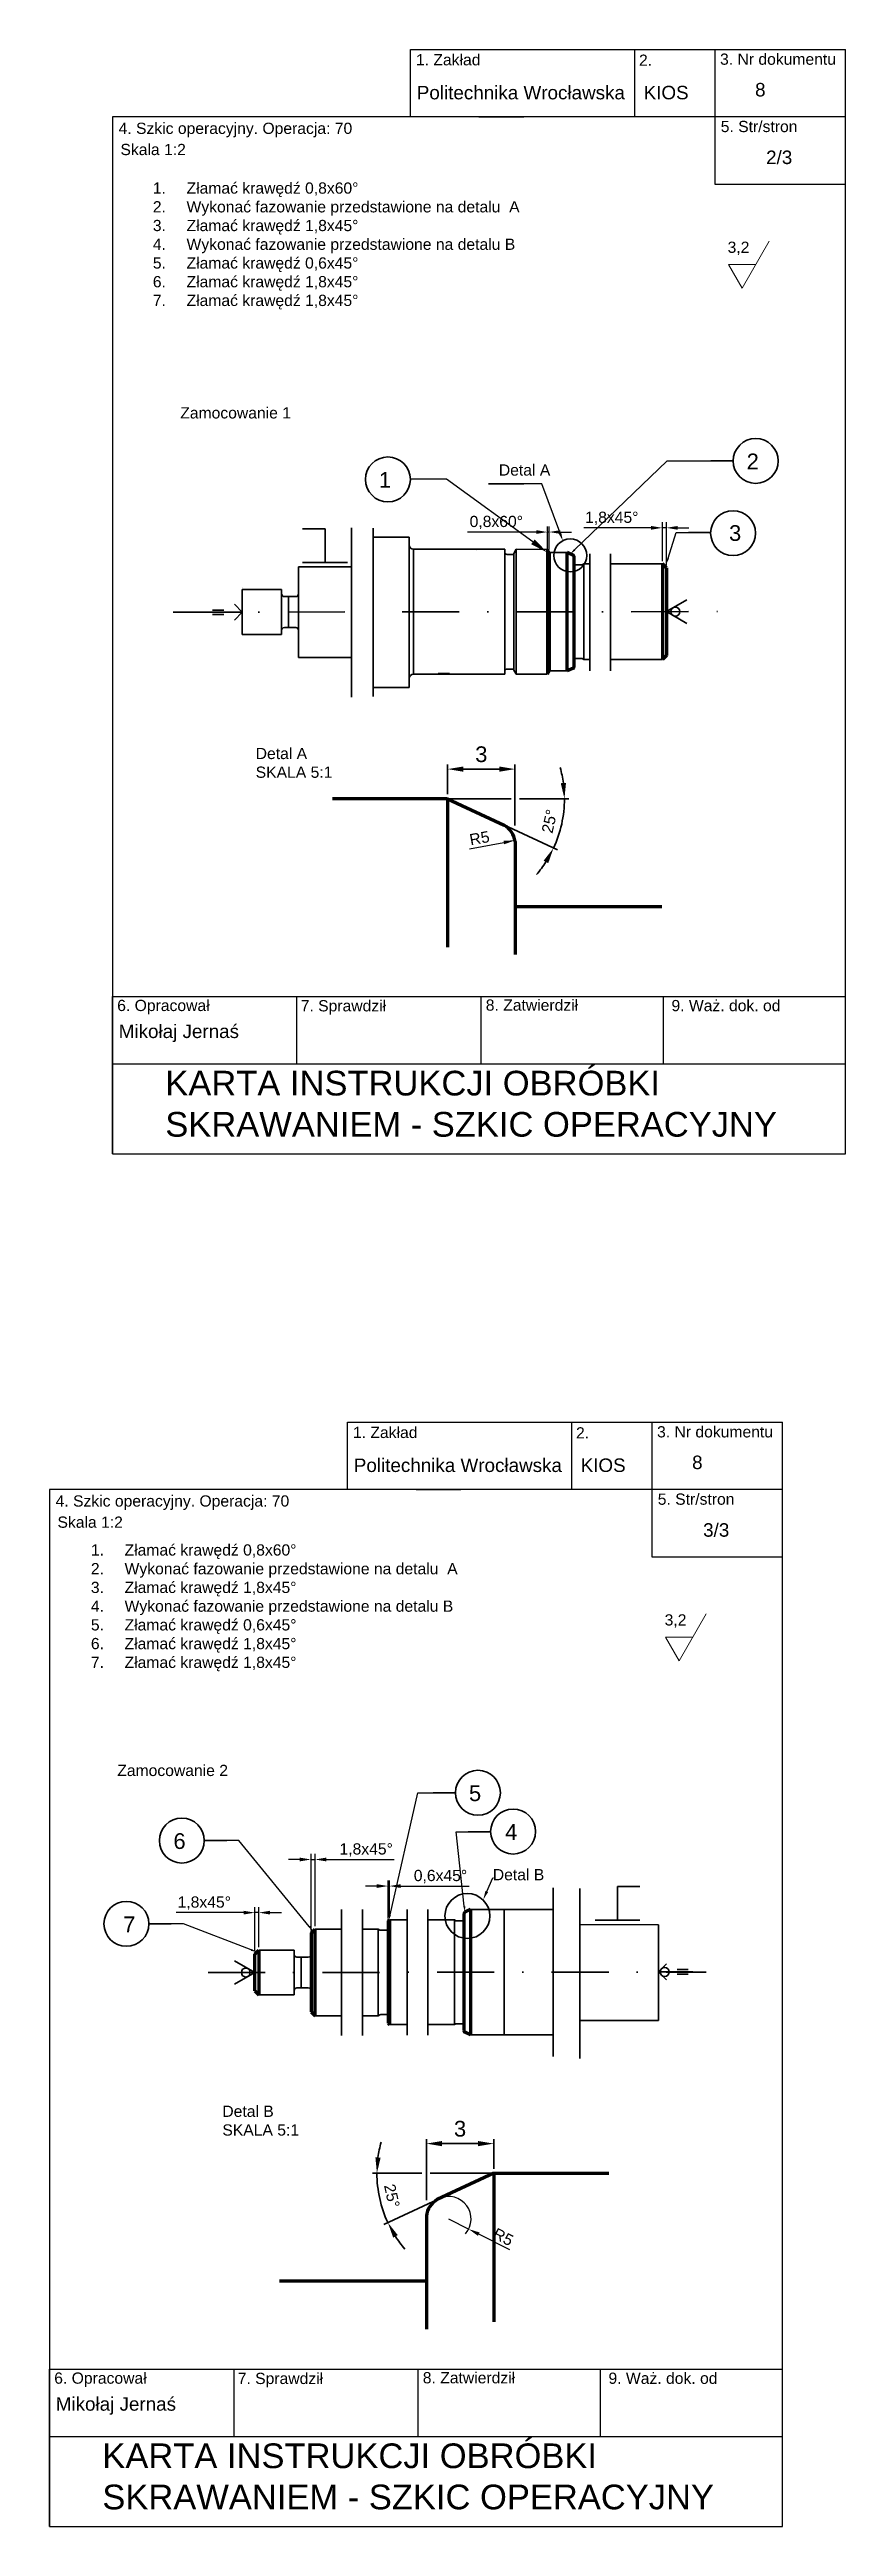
# Model space of a CAD drawing. Header units: millimetres. Extents: x 1335 to 6286, y 608 to 2939.
# Drawn here: x 4302 to 4479, y 1404 to 1955 of the extents above; entities that cross this region are included whole.
import ezdxf
from ezdxf import colors
from ezdxf.entities.mleader import LeaderData, LeaderLine
from ezdxf.math import Vec2, Vec3

# ---------------------------------------------------------------- set-up
doc = ezdxf.new("R2010")
doc.units = ezdxf.units.MM
doc.linetypes.add('DASHDOT', pattern=[25.4, 12.7, -6.35, 0, -6.35])
for name, color, linetype, lineweight in [('01.1 CIĄG. Z PRZERWANIEM', 255, 'Amzigzag', 35), ('01.1 CIĄGŁA CIENKA', 255, 'Continuous', 35), ('01.2 CIĄGŁA GRUBA', 7, 'Continuous', 70), ('04.1 DŁ. K+K CIENKA', 255, 'DASHDOT', 35)]:
    doc.layers.add(name, color=color, linetype=linetype, lineweight=lineweight)
doc.layers.add('Default', color=7, linetype='Continuous')
doc.styles.get("Standard").update_dxf_attribs({"font": 'arial.ttf'})
doc.linetypes.add('Amzigzag', pattern='A,0.0001,[136,genltshp.shx,S=0.04,R=0,X=0,Y=0],-11', length=11.0001)
doc.dimstyles.new('AM_ISO', dxfattribs={"dimscale": 100, "dimtxt": 3.5, "dimasz": 3.5, "dimexe": 1, "dimexo": 1, "dimgap": 1.5, "dimtad": 1, "dimdsep": 46, "dimtxsty": 'Standard', "dimcen": 0, "dimclrd": 256, "dimclre": 256, "dimclrt": 2, "dimadec": 0, "dimazin": 2, "dimtp": 0.1, "dimtm": 0.1, "dimtfac": 0.71, "dimtmove": 0, "dimatfit": 3, "dimfxl": 1, "dimlwd": -1, "dimlwe": -1, "dimarcsym": 1})
doc.dimstyles.new('AM_ISO$0', dxfattribs={"dimscale": 100, "dimtxt": 3.5, "dimasz": 3.5, "dimexe": 1, "dimexo": 1, "dimgap": 1.5, "dimtad": 1, "dimdsep": 46, "dimtxsty": 'Standard', "dimcen": 0, "dimclrd": 256, "dimclre": 256, "dimclrt": 2, "dimadec": 0, "dimazin": 2, "dimtp": 0.1, "dimtm": 0.1, "dimtfac": 0.71, "dimtmove": 0, "dimatfit": 3, "dimfxl": 1, "dimlwd": -1, "dimlwe": -1, "dimarcsym": 1})
doc.dimstyles.new('ISO-25', dxfattribs={"dimtxt": 2.5, "dimasz": 2.5, "dimexe": 1.25, "dimexo": 0.625, "dimtad": 1, "dimtxsty": 'Standard', "dimcen": 2.5, "dimadec": 0, "dimazin": 0, "dimtfac": 1, "dimtmove": 0, "dimatfit": 3, "dimfxl": 1, "dimarcsym": 0})
doc.dimstyles.new('ISO-25$0', dxfattribs={"dimtxt": 2.5, "dimasz": 2.5, "dimexe": 1.25, "dimexo": 0.625, "dimtad": 1, "dimtxsty": 'Standard', "dimcen": 2.5, "dimadec": 0, "dimazin": 0, "dimtfac": 1, "dimtmove": 0, "dimatfit": 3, "dimfxl": 1, "dimarcsym": 0})

msp = doc.modelspace()

# ---------------------------------------------------------------- texts
at = {"layer": '01.1 CIĄGŁA CIENKA'}
for s, width, gutter_width, insert, char_height, attachment_point in [('3,2', 6.23728, 12.5, (4452.737, 1912.659), 2.5, 1), ('Zamocowanie 1', 29.12273, 12.5, (4330.872, 1875.801), 2.5, 1), ('2', 3.46461, 0.5, (4459.696, 1865.49), 3.5, 3), ('1', 3.46461, 0.5, (4377.814, 1861.383), 3.5, 3), ('Detal A', 16.2405, 6.25, (4401.81, 1863.082), 2.5, 1), ('3', 3.46461, 0.5, (4453.055, 1849.546), 3.5, 1), ('Detal A\\PSKALA 5:1', 47.49804, 12.5, (4347.667, 1799.987), 2.5, 1), ('3,2', 6.23728, 12.5, (4438.715, 1607.13), 2.5, 1), ('Zamocowanie 2', 29.12273, 12.5, (4316.85, 1573.628), 2.5, 1), ('5', 3.46461, 0.5, (4397.87, 1569.043), 3.5, 3), ('4', 3.46461, 0.5, (4405.923, 1560.419), 3.5, 3), ('6', 3.46461, 0.5, (4329.355, 1558.397), 3.5, 1), ('Detal B', 16.2405, 6.25, (4400.465, 1550.427), 2.5, 1), ('7', 3.46461, 0.5, (4318.168, 1539.873), 3.5, 1), ('Detal B\\PSKALA 5:1', 47.49804, 12.5, (4340.246, 1497.766), 2.5, 1)]:
    msp.add_mtext_dynamic_manual_height_columns(s, width=width, gutter_width=gutter_width, heights=[0], dxfattribs=dict(at, insert=insert, char_height=char_height, attachment_point=attachment_point))
at = {"layer": 'Default', "attachment_point": 1}
for s, width, heights, insert, char_height in [('1. Zakład', 23.43622, [6.501], (4383.349, 1954.395), 2.5), ('2.', 23.43622, [6.501], (4433.004, 1954.294), 2.5), ('3. Nr dokumentu', 31.85449, [7.043], (4451.05, 1954.528), 2.5), ('Politechnika Wrocławska', 51.87466, [5.184], (4383.534, 1947.332), 3), ('KIOS', 51.87466, [5.184], (4434.04, 1947.339), 3), ('8', 51.87466, [5.184], (4458.855, 1947.981), 3), ('4. Szkic operacyjny. Operacja: 70', 73.32689, [7.043], (4317.147, 1939.136), 2.5), ('5. Str/stron', 31.85449, [7.043], (4451.205, 1939.545), 2.5), ('Skala 1:2 ', 31.85449, [7.043], (4317.558, 1934.422), 2.5), ('     2/3', 51.87466, [5.184], (4455.484, 1932.931), 3), ('\\pi-7.5,l10,t10;1.^IZłamać krawędź 0,8x60°\\P2.^IWykonać fazowanie przedstawione na detalu  A\\P3.^IZłamać krawędź 1,8x45°\\P4.^IWykonać fazowanie przedstawione na detalu B\\P5.^IZłamać krawędź 0,6x45°\\P6.^IZłamać krawędź 1,8x45°\\P7.^IZłamać krawędź 1,8x45°', 87.54781, [48.361], (4322.272, 1925.836), 2.5), ('6. Opracował', 23.43622, [6.501], (4316.839, 1743.9), 2.5), ('7. Sprawdził', 23.43622, [6.501], (4357.691, 1743.829), 2.5), ('8. Zatwierdził', 23.43622, [6.501], (4398.891, 1743.979), 2.5), ('9. Waż. dok. od', 26.11798, [4.671], (4440.237, 1743.87), 2.5), ('Mikołaj Jernaś', 51.87466, [5.184], (4317.175, 1738.395), 3), ('KARTA INSTRUKCJI OBRÓBKI SKRAWANIEM - SZKIC OPERACYJNY', 163.18648, [0], (4327.547, 1728.107), 5.5), ('1. Zakład', 23.43622, [6.501], (4369.327, 1648.866), 2.5), ('2.', 23.43622, [6.501], (4418.982, 1648.765), 2.5), ('3. Nr dokumentu', 31.85449, [7.043], (4437.028, 1648.999), 2.5), ('Politechnika Wrocławska', 51.87466, [5.184], (4369.512, 1641.803), 3), ('KIOS', 51.87466, [5.184], (4420.018, 1641.81), 3), ('8', 51.87466, [5.184], (4444.833, 1642.452), 3), ('4. Szkic operacyjny. Operacja: 70', 73.32689, [7.043], (4303.124, 1633.607), 2.5), ('5. Str/stron', 31.85449, [7.043], (4437.183, 1634.016), 2.5), ('Skala 1:2 ', 31.85449, [7.043], (4303.536, 1628.893), 2.5), ('     3/3', 51.87466, [5.184], (4441.462, 1627.402), 3), ('\\pi-7.5,l10,t10;1.^IZłamać krawędź 0,8x60°\\P2.^IWykonać fazowanie przedstawione na detalu  A\\P3.^IZłamać krawędź 1,8x45°\\P4.^IWykonać fazowanie przedstawione na detalu B\\P5.^IZłamać krawędź 0,6x45°\\P6.^IZłamać krawędź 1,8x45°\\P7.^IZłamać krawędź 1,8x45°', 87.54781, [48.361], (4308.478, 1622.703), 2.5), ('6. Opracował', 23.43622, [6.501], (4302.817, 1438.371), 2.5), ('7. Sprawdził', 23.43622, [6.501], (4343.669, 1438.3), 2.5), ('8. Zatwierdził', 23.43622, [6.501], (4384.869, 1438.45), 2.5), ('9. Waż. dok. od', 26.11798, [4.671], (4426.215, 1438.341), 2.5), ('Mikołaj Jernaś', 51.87466, [5.184], (4303.153, 1432.866), 3), ('KARTA INSTRUKCJI OBRÓBKI SKRAWANIEM - SZKIC OPERACYJNY', 163.18648, [0], (4313.525, 1422.578), 5.5)]:
    msp.add_mtext_dynamic_manual_height_columns(s, width=width, gutter_width=12.5, heights=heights, dxfattribs=dict(at, insert=insert, char_height=char_height))

# ---------------------------------------------------------------- blocks, each defined once
blk = doc.blocks.new('*D299')
at = {"layer": '01.1 CIĄGŁA CIENKA', "color": 0, "lineweight": -2, "transparency": 16777216}
for p, q in [((4344.98, 1540.72), (4329.96, 1540.72)), ((4347.48, 1532.13), (4347.48, 1541.97)), ((4348.38, 1540.72), (4347.48, 1540.72)), ((4348.38, 1533.03), (4348.38, 1541.97)), ((4350.88, 1540.72), (4353.38, 1540.72))]:
    blk.add_line(p, q, dxfattribs=at)
at = {"layer": '01.1 CIĄGŁA CIENKA', "color": 0, "transparency": 16777216}
for points in [[(4344.98, 1541.14), (4344.98, 1540.31), (4347.48, 1540.72)], [(4350.88, 1541.14), (4350.88, 1540.31), (4348.38, 1540.72)]]:
    blk.add_solid(points, dxfattribs=at)
at = {"layer": 'Defpoints', "color": 0, "transparency": 16777216}
for p in [(4348.38, 1540.72), (4347.48, 1531.51), (4348.38, 1532.41)]:
    blk.add_point(p, dxfattribs=at)
at = {"layer": '01.1 CIĄGŁA CIENKA', "color": 0, "transparency": 16777216, "insert": (4336.22, 1542.85), "char_height": 2.5, "attachment_point": 5}
blk.add_mtext('1,8x45%%D', dxfattribs=at)
blk = doc.blocks.new('*D300')
at = {"layer": '01.1 CIĄGŁA CIENKA', "color": 0, "lineweight": -2, "transparency": 16777216}
for p, q in [((4357.49, 1552.55), (4354.99, 1552.55)), ((4359.99, 1536.78), (4359.99, 1553.8)), ((4359.99, 1552.55), (4360.89, 1552.55)), ((4360.89, 1537.68), (4360.89, 1553.8)), ((4363.39, 1552.55), (4378.53, 1552.55))]:
    blk.add_line(p, q, dxfattribs=at)
at = {"layer": '01.1 CIĄGŁA CIENKA', "color": 0, "transparency": 16777216}
for points in [[(4357.49, 1552.97), (4357.49, 1552.13), (4359.99, 1552.55)], [(4363.39, 1552.97), (4363.39, 1552.13), (4360.89, 1552.55)]]:
    blk.add_solid(points, dxfattribs=at)
at = {"layer": 'Defpoints', "color": 0, "transparency": 16777216}
for p in [(4360.89, 1552.55), (4359.99, 1536.15), (4360.89, 1537.05)]:
    blk.add_point(p, dxfattribs=at)
at = {"layer": '01.1 CIĄGŁA CIENKA', "color": 0, "transparency": 16777216, "insert": (4372.27, 1554.68), "char_height": 2.5, "attachment_point": 5}
blk.add_mtext('1,8x45%%D', dxfattribs=at)
blk = doc.blocks.new('*D301')
at = {"layer": '01.1 CIĄGŁA CIENKA', "color": 0, "lineweight": -2, "transparency": 16777216}
for p, q in [((4374.63, 1546.64), (4372.13, 1546.64)), ((4377.13, 1539.43), (4377.13, 1547.89)), ((4377.13, 1546.64), (4377.43, 1546.64)), ((4377.43, 1539.73), (4377.43, 1547.89)), ((4379.93, 1546.64), (4395.19, 1546.64))]:
    blk.add_line(p, q, dxfattribs=at)
at = {"layer": '01.1 CIĄGŁA CIENKA', "color": 0, "transparency": 16777216}
for points in [[(4374.63, 1547.05), (4374.63, 1546.22), (4377.13, 1546.64)], [(4379.93, 1547.05), (4379.93, 1546.22), (4377.43, 1546.64)]]:
    blk.add_solid(points, dxfattribs=at)
at = {"layer": 'Defpoints', "color": 0, "transparency": 16777216}
for p in [(4377.43, 1546.64), (4377.13, 1538.8), (4377.43, 1539.1)]:
    blk.add_point(p, dxfattribs=at)
at = {"layer": '01.1 CIĄGŁA CIENKA', "color": 0, "transparency": 16777216, "insert": (4388.81, 1548.76), "char_height": 2.5, "attachment_point": 5}
blk.add_mtext('0,6x45%%D', dxfattribs=at)
blk = doc.blocks.new('*D303')
at = {"layer": '01.1 CIĄGŁA CIENKA', "linetype": 'ByBlock', "transparency": 16777216}
for p, q in [((4384.67, 1482.72), (4373.66, 1482.72)), ((4387.17, 1476.43), (4376.19, 1471.31))]:
    blk.add_line(p, q, dxfattribs=at)
for start, end in [(164.5673, 172.2836), (180, 205), (212.7164, 220.4327)]:
    blk.add_arc((4400.67, 1482.72), 26.01, start, end, dxfattribs=at)
at = {"layer": '01.1 CIĄGŁA CIENKA', "transparency": 16777216}
for points in [[(4375.48, 1486.18), (4374.32, 1486.25), (4374.66, 1482.72)], [(4378.28, 1468.38), (4379.3, 1468.95), (4377.1, 1471.73)]]:
    blk.add_solid(points, dxfattribs=at)
at = {"layer": 'Defpoints', "color": 0, "transparency": 16777216}
for p in [(4374.94, 1478.95), (4385.67, 1482.72), (4400.67, 1482.72), (4400.67, 1482.72), (4388.08, 1476.85)]:
    blk.add_point(p, dxfattribs=at)
at = {"layer": '01.1 CIĄGŁA CIENKA', "color": 2, "transparency": 16777216, "insert": (4377.99, 1477.69), "char_height": 3.5, "attachment_point": 5, "rotation": 282.5}
blk.add_mtext('{\\H0.71429x;25°}', dxfattribs=at)
blk = doc.blocks.new('*D302')
at = {"layer": '01.1 CIĄGŁA CIENKA', "linetype": 'ByBlock', "transparency": 16777216}
for p, q in [((4385.67, 1476.73), (4385.67, 1490.31)), ((4389.17, 1489.31), (4397.17, 1489.31)), ((4400.67, 1483.72), (4400.67, 1490.31))]:
    blk.add_line(p, q, dxfattribs=at)
at = {"layer": '01.1 CIĄGŁA CIENKA', "transparency": 16777216}
for points in [[(4389.17, 1489.9), (4389.17, 1488.73), (4385.67, 1489.31)], [(4397.17, 1489.9), (4397.17, 1488.73), (4400.67, 1489.31)]]:
    blk.add_solid(points, dxfattribs=at)
at = {"layer": 'Defpoints', "color": 0, "transparency": 16777216}
for p in [(4400.67, 1489.31), (4400.67, 1482.72), (4385.67, 1475.73)]:
    blk.add_point(p, dxfattribs=at)
at = {"layer": '01.1 CIĄGŁA CIENKA', "color": 2, "transparency": 16777216, "insert": (4393.17, 1495.52), "char_height": 3.5, "attachment_point": 5}
blk.add_mtext('\\P3', dxfattribs=at)
blk = doc.blocks.new('*D304')
at = {"layer": '01.1 CIĄGŁA CIENKA', "color": 0, "lineweight": -2, "transparency": 16777216}
for p, q in [((4390.62, 1472.55), (4395.09, 1470.29)), ((4404.28, 1465.65), (4397.32, 1469.16))]:
    blk.add_line(p, q, dxfattribs=at)
blk.add_arc((4390.62, 1472.55), 5, 318.8641, 113.4376, dxfattribs=at)
at = {"layer": '01.1 CIĄGŁA CIENKA', "color": 0, "transparency": 16777216}
blk.add_solid([(4397.51, 1469.54), (4397.13, 1468.79), (4395.09, 1470.29)], dxfattribs=at)
at = {"layer": 'Defpoints', "color": 0, "transparency": 16777216}
for p in [(4390.62, 1472.55), (4395.09, 1470.29)]:
    blk.add_point(p, dxfattribs=at)
at = {"layer": '01.1 CIĄGŁA CIENKA', "color": 0, "transparency": 16777216, "insert": (4402.77, 1468.53), "char_height": 2.5, "attachment_point": 5, "rotation": 333.188}
blk.add_mtext('R5', dxfattribs=at)
blk = doc.blocks.new('*D296')
at = {"layer": '01.1 CIĄGŁA CIENKA', "color": 0, "lineweight": -2, "transparency": 16777216}
for p, q in [((4435.71, 1848.96), (4420.69, 1848.96)), ((4438.21, 1841.57), (4438.21, 1850.21)), ((4439.11, 1848.96), (4438.21, 1848.96)), ((4439.11, 1840.67), (4439.11, 1850.21)), ((4441.61, 1848.96), (4444.11, 1848.96))]:
    blk.add_line(p, q, dxfattribs=at)
at = {"layer": '01.1 CIĄGŁA CIENKA', "color": 0, "transparency": 16777216}
for points in [[(4435.71, 1849.37), (4435.71, 1848.54), (4438.21, 1848.96)], [(4441.61, 1849.37), (4441.61, 1848.54), (4439.11, 1848.96)]]:
    blk.add_solid(points, dxfattribs=at)
at = {"layer": 'Defpoints', "color": 0, "transparency": 16777216}
for p in [(4438.21, 1848.96), (4438.21, 1840.94), (4439.11, 1840.04)]:
    blk.add_point(p, dxfattribs=at)
at = {"layer": '01.1 CIĄGŁA CIENKA', "color": 0, "transparency": 16777216, "insert": (4426.95, 1851.08), "char_height": 2.5, "attachment_point": 5}
blk.add_mtext('{\\C7;1,8x45%%D}', dxfattribs=at)
blk = doc.blocks.new('*D297')
at = {"layer": '01.1 CIĄGŁA CIENKA', "color": 0, "lineweight": -2, "transparency": 16777216}
for p, q in [((4410.12, 1848.02), (4394.86, 1848.02)), ((4412.62, 1844.1), (4412.62, 1849.27)), ((4413.01, 1848.02), (4412.62, 1848.02)), ((4413.01, 1844.1), (4413.01, 1849.27)), ((4415.51, 1848.02), (4418.01, 1848.02))]:
    blk.add_line(p, q, dxfattribs=at)
at = {"layer": '01.1 CIĄGŁA CIENKA', "color": 0, "transparency": 16777216}
for points in [[(4410.12, 1848.44), (4410.12, 1847.61), (4412.62, 1848.02)], [(4415.51, 1848.44), (4415.51, 1847.61), (4413.01, 1848.02)]]:
    blk.add_solid(points, dxfattribs=at)
at = {"layer": 'Defpoints', "color": 0, "transparency": 16777216}
for p in [(4412.62, 1848.02), (4412.62, 1843.47), (4413.01, 1843.47)]:
    blk.add_point(p, dxfattribs=at)
at = {"layer": '01.1 CIĄGŁA CIENKA', "color": 0, "transparency": 16777216, "insert": (4401.24, 1850.15), "char_height": 2.5, "attachment_point": 5}
blk.add_mtext('0,8x60%%D', dxfattribs=at)
blk = doc.blocks.new('*D307')
at = {"layer": '01.1 CIĄGŁA CIENKA', "linetype": 'ByBlock', "transparency": 16777216}
for p, q in [((4406.4, 1788.66), (4417.41, 1788.66)), ((4403.9, 1782.37), (4414.88, 1777.25))]:
    blk.add_line(p, q, dxfattribs=at)
for start, end in [(7.7164, 15.4327), (335, 0), (319.5673, 327.2836)]:
    blk.add_arc((4390.4, 1788.66), 26.01, start, end, dxfattribs=at)
at = {"layer": '01.1 CIĄGŁA CIENKA', "transparency": 16777216}
for points in [[(4416.76, 1792.19), (4415.59, 1792.12), (4416.41, 1788.66)], [(4411.78, 1774.89), (4412.8, 1774.32), (4413.98, 1777.67)]]:
    blk.add_solid(points, dxfattribs=at)
at = {"layer": 'Defpoints', "color": 0, "transparency": 16777216}
for p in [(4390.4, 1788.66), (4390.4, 1788.66), (4405.4, 1788.66), (4403, 1782.79), (4415.32, 1781.2)]:
    blk.add_point(p, dxfattribs=at)
at = {"layer": '01.1 CIĄGŁA CIENKA', "color": 2, "transparency": 16777216, "insert": (4413.09, 1783.64), "char_height": 3.5, "attachment_point": 5, "rotation": 77.5}
blk.add_mtext('{\\H0.71429x;25°}', dxfattribs=at)
blk = doc.blocks.new('*D306')
at = {"layer": '01.1 CIĄGŁA CIENKA', "linetype": 'ByBlock', "transparency": 16777216}
for p, q in [((4390.4, 1789.66), (4390.4, 1796.25)), ((4401.9, 1795.25), (4393.9, 1795.25)), ((4405.4, 1782.67), (4405.4, 1796.25))]:
    blk.add_line(p, q, dxfattribs=at)
at = {"layer": '01.1 CIĄGŁA CIENKA', "transparency": 16777216}
for points in [[(4393.9, 1795.84), (4393.9, 1794.67), (4390.4, 1795.25)], [(4401.9, 1795.84), (4401.9, 1794.67), (4405.4, 1795.25)]]:
    blk.add_solid(points, dxfattribs=at)
at = {"layer": 'Defpoints', "color": 0, "transparency": 16777216}
for p in [(4390.4, 1795.25), (4390.4, 1788.66), (4405.4, 1781.67)]:
    blk.add_point(p, dxfattribs=at)
at = {"layer": '01.1 CIĄGŁA CIENKA', "color": 2, "transparency": 16777216, "insert": (4397.9, 1801.46), "char_height": 3.5, "attachment_point": 5}
blk.add_mtext('\\P3', dxfattribs=at)
blk = doc.blocks.new('*D308')
at = {"layer": '01.1 CIĄGŁA CIENKA', "color": 0, "lineweight": -2, "transparency": 16777216}
blk.add_line((4395.24, 1777.54), (4402.91, 1778.93), dxfattribs=at)
at = {"layer": '01.1 CIĄGŁA CIENKA', "color": 0, "transparency": 16777216}
blk.add_solid([(4402.84, 1779.34), (4402.98, 1778.52), (4405.37, 1779.38)], dxfattribs=at)
at = {"layer": 'Defpoints', "color": 0, "transparency": 16777216}
for p in [(4400.45, 1778.49), (4405.37, 1779.38)]:
    blk.add_point(p, dxfattribs=at)
at = {"layer": '01.1 CIĄGŁA CIENKA', "color": 0, "transparency": 16777216, "insert": (4397.5, 1779.88), "char_height": 2.5, "attachment_point": 5, "rotation": 10.292}
blk.add_mtext('R5', dxfattribs=at)

# ---------------------------------------------------------------- dimensions: what is measured, and where the dimension line sits
at = {"layer": '01.1 CIĄGŁA CIENKA'}
for base, p1, p2, text, picture, middle in [((4438.212, 1848.957), (4439.112, 1840.041), (4438.212, 1840.941), '{\\C7;1,8x45%%D}', '*D296', (4426.951, 1848.957)), ((4360.889, 1552.551), (4359.989, 1536.155), (4360.889, 1537.055), '1,8x45%%D', '*D300', (4372.267, 1552.551)), ((4377.435, 1546.637), (4377.135, 1538.801), (4377.435, 1539.101), '0,6x45%%D', '*D301', (4388.812, 1546.637)), ((4348.384, 1540.723), (4347.484, 1531.508), (4348.384, 1532.408), '1,8x45%%D', '*D299', (4336.224, 1540.723))]:
    dim = msp.add_linear_dim(base=base, p1=p1, p2=p2, text=text, dimstyle='ISO-25$0', dxfattribs=at)
    dim.commit()
    dim.dimension.update_dxf_attribs({"geometry": picture, "text_midpoint": middle, "dimtype": 160})
dim = msp.add_linear_dim(base=(4412.617, 1848.022), p1=(4413.015, 1843.471), p2=(4412.617, 1843.471), text='0,8x60%%D', dimstyle='ISO-25$0', dxfattribs=at)
dim.commit()
dim.dimension.update_dxf_attribs({"geometry": '*D297', "text_midpoint": (4401.239, 1850.15)})
dim = msp.add_linear_dim(base=(4390.404, 1795.254), p1=(4405.404, 1781.669), p2=(4390.404, 1788.663), angle=180, text='\\P3', dimstyle='AM_ISO$0', override={"dimscale": 1, "dimtdec": 3}, dxfattribs=at)
dim.commit()
dim.dimension.update_dxf_attribs({"geometry": '*D306', "text_midpoint": (4397.904, 1801.459)})
for base, line1, line2, picture, middle in [((4415.32, 1781.204), ((4390.404, 1788.663), (4405.404, 1788.663)), ((4390.404, 1788.663), (4402.996, 1782.792)), '*D307', (4413.085, 1783.635)), ((4374.937, 1478.953), ((4400.67, 1482.723), (4385.67, 1482.723)), ((4400.67, 1482.723), (4388.078, 1476.851)), '*D303', (4377.989, 1477.695))]:
    dim = msp.add_angular_dim_2l(base=base, line1=line1, line2=line2, text='{\\H0.71429x;<>}', dimstyle='AM_ISO', override={"dimscale": 1, "dimtdec": 3}, dxfattribs=at)
    dim.commit()
    dim.dimension.update_dxf_attribs({"geometry": picture, "text_midpoint": middle})
dim = msp.add_radius_dim(center=(4400.451, 1778.488), mpoint=(4405.37, 1779.381), dimstyle='ISO-25', dxfattribs=at)
dim.commit()
dim.dimension.update_dxf_attribs({"geometry": '*D308', "text_midpoint": (4397.843, 1778.014), "dimtype": 164})
dim = msp.add_linear_dim(base=(4400.67, 1489.314), p1=(4385.67, 1475.728), p2=(4400.67, 1482.723), text='\\P3', dimstyle='AM_ISO$0', override={"dimscale": 1, "dimtdec": 3}, dxfattribs=at)
dim.commit()
dim.dimension.update_dxf_attribs({"geometry": '*D302', "text_midpoint": (4393.17, 1495.519)})
dim = msp.add_radius_dim(center=(4390.624, 1472.547), mpoint=(4395.086, 1470.292), dimstyle='ISO-25', dxfattribs=at)
dim.commit()
dim.dimension.update_dxf_attribs({"geometry": '*D304', "text_midpoint": (4402.769, 1468.534)})

# ---------------------------------------------------------------- linework, layer by layer
at = {"layer": '01.1 CIĄG. Z PRZERWANIEM'}
for p, q in [((4369.016, 1811.289), (4369.016, 1848.979)), ((4373.826, 1848.895), (4373.826, 1811.403)), ((4422.053, 1817.148), (4422.053, 1843.148)), ((4426.635, 1843.148), (4426.635, 1817.148)), ((4413.902, 1508.724), (4413.902, 1546.215)), ((4419.861, 1546.11), (4419.861, 1508.236)), ((4366.805, 1513.405), (4366.805, 1541.405)), ((4371.417, 1541.41), (4371.417, 1513.41)), ((4381.409, 1513.439), (4381.409, 1541.439)), ((4385.991, 1541.439), (4385.991, 1513.439))]:
    msp.add_line(p, q, dxfattribs=at)
at = {"layer": '01.1 CIĄGŁA CIENKA', "linetype": 'Continuous', "lineweight": 20}
for p, q in [((4455.943, 1902.288), (4462.005, 1912.788)), ((4452.912, 1907.538), (4455.943, 1902.288)), ((4452.912, 1907.538), (4455.943, 1902.288)), ((4458.974, 1907.538), (4452.912, 1907.538)), ((4441.921, 1596.759), (4447.983, 1607.259)), ((4438.89, 1602.009), (4441.921, 1596.759)), ((4438.89, 1602.009), (4441.921, 1596.759)), ((4444.952, 1602.009), (4438.89, 1602.009))]:
    msp.add_line(p, q, dxfattribs=at)
at = {"layer": '01.1 CIĄGŁA CIENKA'}
for p, q in [((4448.983, 1863.847), (4453.983, 1863.847)), ((4399.527, 1858.785), (4407.351, 1858.785)), ((4363.108, 1848.741), (4358.108, 1848.741)), ((4363.108, 1841.241), (4363.108, 1848.741)), ((4443.995, 1847.904), (4448.995, 1847.904)), ((4373.826, 1846.87), (4381.826, 1846.87)), ((4381.826, 1846.87), (4381.826, 1830.145)), ((4403.129, 1844.173), (4382.826, 1844.173)), ((4382.837, 1844.173), (4382.837, 1816.373)), ((4382.837, 1844.023), (4382.837, 1816.523)), ((4403.129, 1844.173), (4403.129, 1816.373)), ((4404.929, 1843.023), (4403.629, 1843.023)), ((4403.629, 1843.023), (4403.629, 1843.023)), ((4405.65, 1844.173), (4405.129, 1843.273)), ((4405.129, 1843.273), (4405.129, 1832.252)), ((4405.65, 1844.173), (4412.617, 1844.16)), ((4405.65, 1844.173), (4405.65, 1816.373)), ((4413.015, 1843.471), (4412.995, 1817.095)), ((4417.015, 1843.471), (4413.015, 1843.47)), ((4417.015, 1843.471), (4413.015, 1843.471)), ((4418.527, 1842.636), (4418.525, 1817.915)), ((4357.2, 1840.241), (4357.2, 1820.091)), ((4357.2, 1840.241), (4369.016, 1840.241)), ((4358.108, 1841.241), (4363.108, 1841.241)), ((4363.108, 1841.241), (4368.108, 1841.241)), ((4418.727, 1840.696), (4420.215, 1840.696)), ((4420.321, 1840.726), (4420.69, 1840.941)), ((4422.053, 1840.941), (4420.69, 1840.941)), ((4420.69, 1840.941), (4420.69, 1819.641)), ((4438.212, 1840.939), (4426.635, 1840.941)), ((4439.112, 1840.041), (4439.112, 1820.569)), ((4439.112, 1840.041), (4439.112, 1840.041)), ((4338.047, 1830.666), (4340.547, 1830.666)), ((4344.695, 1830.166), (4342.927, 1831.934)), ((4344.692, 1825.203), (4344.695, 1835.203)), ((4344.695, 1835.689), (4344.695, 1835.689)), ((4344.695, 1835.203), (4353.45, 1835.203)), ((4344.695, 1825.203), (4344.695, 1835.203)), ((4353.45, 1835.201), (4353.45, 1830.201)), ((4353.45, 1834.244), (4353.45, 1834.728)), ((4354.05, 1833.644), (4356.6, 1833.644)), ((4356.6, 1833.644), (4355, 1833.644)), ((4355, 1833.644), (4355, 1830.201)), ((4405.129, 1817.273), (4405.129, 1832.252)), ((4439.112, 1830.305), (4443.625, 1832.911)), ((4344.695, 1830.166), (4337.047, 1830.166)), ((4338.047, 1829.666), (4340.547, 1829.666)), ((4344.695, 1830.166), (4342.927, 1828.398)), ((4344.695, 1825.203), (4353.45, 1825.201)), ((4353.45, 1825.201), (4353.45, 1830.201)), ((4353.45, 1826.157), (4353.45, 1825.674)), ((4354.05, 1826.757), (4356.6, 1826.757)), ((4355, 1826.757), (4355, 1830.201)), ((4356.6, 1826.757), (4355, 1826.757)), ((4381.826, 1813.42), (4381.826, 1830.145)), ((4412.851, 1830.276), (4416.104, 1830.276)), ((4439.112, 1830.305), (4443.625, 1827.7)), ((4357.2, 1820.091), (4369.016, 1820.091)), ((4418.727, 1819.872), (4420.215, 1819.872)), ((4420.321, 1819.842), (4420.69, 1819.641)), ((4420.69, 1819.641), (4422.053, 1819.641)), ((4438.212, 1819.669), (4426.635, 1819.641)), ((4403.129, 1816.373), (4382.826, 1816.373)), ((4388.286, 1816.523), (4390.786, 1816.523)), ((4404.929, 1817.523), (4403.629, 1817.523)), ((4403.629, 1817.523), (4403.629, 1817.523)), ((4405.648, 1816.373), (4405.129, 1817.273)), ((4405.648, 1816.373), (4412.58, 1816.373)), ((4412.995, 1817.095), (4417.025, 1817.092)), ((4373.826, 1813.42), (4381.826, 1813.42)), ((4404.544, 1788.663), (4390.404, 1788.663)), ((4405.404, 1778.687), (4405.404, 1779.169)), ((4387.157, 1567.4), (4392.157, 1567.4)), ((4341.224, 1556.754), (4336.224, 1556.754)), ((4341.224, 1556.754), (4336.224, 1556.754)), ((4399.982, 1558.739), (4394.982, 1558.739)), ((4428.225, 1539.048), (4428.225, 1546.548)), ((4428.225, 1546.548), (4433.225, 1546.548)), ((4328.881, 1538.23), (4323.881, 1538.23)), ((4377.135, 1538.801), (4377.135, 1516.101)), ((4377.435, 1539.101), (4381.409, 1539.101)), ((4385.991, 1539.101), (4391.945, 1539.101)), ((4392.232, 1538.931), (4391.945, 1539.101)), ((4391.945, 1539.101), (4391.945, 1515.801)), ((4393.826, 1538.901), (4392.337, 1538.901)), ((4394.023, 1540.434), (4394.024, 1514.461)), ((4395.519, 1541.39), (4413.902, 1541.39)), ((4403.023, 1513.515), (4403.023, 1541.39)), ((4403.023, 1541.39), (4403.023, 1513.515)), ((4428.225, 1539.048), (4423.225, 1539.048)), ((4433.225, 1539.048), (4428.225, 1539.048)), ((4359.989, 1536.155), (4359.989, 1518.655)), ((4359.989, 1527.405), (4359.989, 1536.155)), ((4360.889, 1537.055), (4366.805, 1537.055)), ((4371.417, 1537.055), (4374.945, 1537.055)), ((4375.34, 1536.825), (4374.945, 1537.055)), ((4374.945, 1517.755), (4374.945, 1537.055)), ((4376.935, 1536.795), (4375.446, 1536.795)), ((4437.333, 1538.046), (4419.861, 1538.048)), ((4437.333, 1538.046), (4437.331, 1516.748)), ((4437.331, 1537.115), (4437.331, 1537.115)), ((4347.476, 1527.398), (4342.962, 1530.004)), ((4347.476, 1527.398), (4342.962, 1524.792)), ((4347.484, 1523.304), (4347.484, 1531.508)), ((4348.384, 1532.408), (4356.239, 1532.408)), ((4348.384, 1532.408), (4348.384, 1532.408)), ((4356.239, 1532.405), (4356.239, 1527.405)), ((4356.239, 1531.449), (4356.239, 1531.932)), ((4356.239, 1522.405), (4356.239, 1527.405)), ((4356.839, 1530.849), (4359.389, 1530.849)), ((4359.389, 1530.849), (4357.789, 1530.849)), ((4357.789, 1530.849), (4357.789, 1527.405)), ((4357.789, 1523.961), (4357.789, 1527.405)), ((4359.989, 1527.405), (4359.989, 1518.655)), ((4437.331, 1527.533), (4439.098, 1529.301)), ((4437.331, 1527.533), (4439.098, 1525.765)), ((4437.331, 1527.533), (4444.978, 1527.533)), ((4443.978, 1528.033), (4441.478, 1528.033)), ((4348.384, 1522.404), (4356.239, 1522.405)), ((4356.239, 1523.361), (4356.239, 1522.878)), ((4356.839, 1523.961), (4359.389, 1523.961)), ((4359.389, 1523.961), (4357.789, 1523.961)), ((4443.978, 1527.033), (4441.478, 1527.033)), ((4360.889, 1517.755), (4366.805, 1517.755)), ((4371.417, 1517.755), (4374.945, 1517.755)), ((4375.34, 1517.985), (4374.945, 1517.755)), ((4376.935, 1518.015), (4375.446, 1518.015)), ((4437.331, 1516.748), (4419.861, 1516.748)), ((4377.135, 1516.101), (4377.435, 1515.801)), ((4377.435, 1515.801), (4381.409, 1515.801)), ((4385.991, 1515.801), (4391.945, 1515.801)), ((4392.232, 1515.971), (4391.945, 1515.801)), ((4393.826, 1516.001), (4392.337, 1516.001)), ((4395.519, 1513.515), (4413.902, 1513.515)), ((4386.53, 1482.723), (4400.67, 1482.723)), ((4385.67, 1472.747), (4385.67, 1473.228))]:
    msp.add_line(p, q, dxfattribs=at)
at = {"layer": '01.1 CIĄGŁA CIENKA', "color": 136, "linetype": 'Continuous', "lineweight": 20, "true_color": 0x008080}
msp.add_lwpolyline([(4396.728, 1844.023), (4396.724, 1844.023)], dxfattribs=at)
at = {"layer": '01.1 CIĄGŁA CIENKA'}
for centre, radius in [((4377.101, 1859.74), 5), ((4458.983, 1863.847), 5), ((4453.945, 1847.779), 5), ((4417.708, 1842.814), 3.67), ((4441.112, 1830.305), 1), ((4397.157, 1567.4), 5), ((4331.224, 1556.754), 5), ((4404.982, 1558.776), 5), ((4394.791, 1539.981), 5), ((4318.881, 1538.23), 5), ((4345.476, 1527.398), 1), ((4438.718, 1527.534), 1)]:
    msp.add_circle(centre, radius, dxfattribs=at)
for centre, radius, start, end in [((4382.826, 1845.173), 1, 180, 270), ((4403.629, 1843.523), 0.5, 180, 270), ((4404.929, 1843.223), 0.2, 270, 360), ((4418.727, 1840.896), 0.2, 180, 270), ((4420.215, 1840.896), 0.2, 270, 301.77094), ((4354.05, 1834.244), 0.6, 180, 270), ((4356.6, 1834.244), 0.6, 270.00002, 0), ((4354.05, 1826.157), 0.6, 90, 180), ((4356.6, 1826.157), 0.6, 360, 89.99998), ((4418.727, 1819.672), 0.2, 90, 180), ((4420.215, 1819.672), 0.2, 58.22906, 90), ((4382.826, 1815.373), 1, 90, 180), ((4403.629, 1817.023), 0.5, 90, 180), ((4404.929, 1817.323), 0.2, 0, 90), ((4392.337, 1539.101), 0.2, 238.22906, 270), ((4393.826, 1539.101), 0.2, 270, 360), ((4375.446, 1536.995), 0.2, 238.22906, 270), ((4376.935, 1536.995), 0.2, 270, 360), ((4356.839, 1531.449), 0.6, 180, 270), ((4359.389, 1531.449), 0.6, 270.00002, 0), ((4356.839, 1523.361), 0.6, 90, 180), ((4359.389, 1523.361), 0.6, 360, 89.99998), ((4375.446, 1517.815), 0.2, 90, 121.77094), ((4376.935, 1517.815), 0.2, 0, 90), ((4392.337, 1515.801), 0.2, 90, 121.77094), ((4393.826, 1515.801), 0.2, 0, 90)]:
    msp.add_arc(centre, radius, start, end, dxfattribs=at)
at = {"layer": '01.2 CIĄGŁA GRUBA'}
for p, q in [((4413.015, 1843.471), (4412.617, 1844.16)), ((4412.617, 1844.16), (4412.617, 1816.377)), ((4418.402, 1842.814), (4417.015, 1843.469)), ((4417.025, 1817.092), (4417.015, 1843.469)), ((4418.527, 1842.636), (4418.525, 1817.916)), ((4439.112, 1840.041), (4438.212, 1840.941)), ((4438.212, 1840.941), (4438.263, 1819.67)), ((4439.112, 1840.041), (4439.112, 1820.569)), ((4439.112, 1840.041), (4439.112, 1840.041)), ((4439.112, 1820.569), (4438.212, 1819.669)), ((4412.995, 1817.095), (4412.58, 1816.377)), ((4418.412, 1817.738), (4417.025, 1817.092)), ((4390.404, 1788.663), (4364.796, 1788.663)), ((4390.404, 1788.663), (4402.996, 1782.792)), ((4390.404, 1788.663), (4390.404, 1755.595)), ((4405.404, 1779.169), (4405.404, 1753.984)), ((4405.404, 1764.663), (4438.127, 1764.663)), ((4377.135, 1538.801), (4377.435, 1539.101)), ((4377.135, 1538.801), (4377.135, 1516.101)), ((4377.435, 1539.101), (4377.435, 1515.801)), ((4394.023, 1540.433), (4394.024, 1514.461)), ((4395.519, 1541.39), (4394.26, 1540.796)), ((4395.519, 1541.39), (4395.519, 1513.515)), ((4359.989, 1536.155), (4360.889, 1537.055)), ((4359.989, 1536.155), (4359.989, 1518.655)), ((4360.889, 1517.755), (4360.889, 1537.055)), ((4347.484, 1531.508), (4348.384, 1532.408)), ((4347.484, 1523.304), (4347.484, 1531.508)), ((4348.384, 1532.408), (4348.384, 1522.408)), ((4347.484, 1523.304), (4348.384, 1522.404)), ((4359.989, 1518.655), (4360.889, 1517.755)), ((4377.135, 1516.101), (4377.435, 1515.801)), ((4395.517, 1513.515), (4394.265, 1514.099)), ((4400.67, 1482.723), (4388.078, 1476.851)), ((4400.67, 1482.723), (4426.278, 1482.723)), ((4400.67, 1482.723), (4400.67, 1449.655)), ((4385.67, 1473.228), (4385.67, 1448.043)), ((4385.67, 1458.723), (4352.948, 1458.723))]:
    msp.add_line(p, q, dxfattribs=at)
msp.add_lwpolyline([(4413.015, 1843.47), (4412.995, 1817.095)], dxfattribs=at)
for centre, radius, start, end in [((4417.698, 1842.185), 0.944, 28.58593, 41.82124), ((4418.056, 1818.09), 0.5, 315.31518, 339.64581), ((4400.451, 1778.488), 5, 7.82495, 59.40039), ((4394.503, 1540.378), 0.483, 120.1325, 173.42595), ((4394.519, 1514.529), 0.5, 187.82495, 239.40039), ((4390.624, 1472.547), 5, 120.59961, 172.17505)]:
    msp.add_arc(centre, radius, start, end, dxfattribs=at)
at = {"layer": '04.1 DŁ. K+K CIENKA'}
for p, q in [((4329.3, 1830.188), (4451.075, 1830.312)), ((4337.06, 1527.398), (4447.926, 1527.502))]:
    msp.add_line(p, q, dxfattribs=at)
at = {"layer": 'Default'}
for p, q in [((4382.112, 1940.419), (4382.112, 1955.419)), ((4382.112, 1955.419), (4385.952, 1955.419)), ((4385.952, 1955.419), (4407.384, 1955.419)), ((4407.384, 1955.419), (4478.978, 1955.419)), ((4431.992, 1955.419), (4431.992, 1940.419)), ((4449.889, 1955.419), (4449.889, 1940.419)), ((4478.978, 1940.419), (4478.978, 1955.419)), ((4478.978, 1940.419), (4315.791, 1940.419)), ((4315.791, 1940.419), (4315.791, 1709.626)), ((4397.384, 1940.419), (4407.384, 1940.419)), ((4449.889, 1940.419), (4449.889, 1925.419)), ((4478.978, 1709.626), (4478.978, 1940.419)), ((4449.889, 1925.419), (4478.978, 1925.419)), ((4315.791, 1729.626), (4315.791, 1744.626)), ((4315.791, 1744.626), (4478.978, 1744.626)), ((4356.791, 1744.626), (4356.791, 1729.626)), ((4397.791, 1744.626), (4397.791, 1729.626)), ((4438.384, 1744.626), (4438.384, 1729.626)), ((4315.791, 1709.626), (4315.791, 1729.626)), ((4315.791, 1729.626), (4478.978, 1729.626)), ((4315.791, 1709.626), (4478.978, 1709.626)), ((4368.09, 1634.89), (4368.09, 1649.89)), ((4368.09, 1649.89), (4371.93, 1649.89)), ((4371.93, 1649.89), (4393.362, 1649.89)), ((4393.362, 1649.89), (4464.955, 1649.89)), ((4417.97, 1649.89), (4417.97, 1634.89)), ((4435.866, 1649.89), (4435.866, 1634.89)), ((4464.955, 1634.89), (4464.955, 1649.89)), ((4464.955, 1634.89), (4301.769, 1634.89)), ((4301.769, 1634.89), (4301.769, 1404.098)), ((4383.362, 1634.89), (4393.362, 1634.89)), ((4435.866, 1634.89), (4435.866, 1619.89)), ((4464.955, 1404.098), (4464.955, 1634.89)), ((4435.866, 1619.89), (4464.955, 1619.89)), ((4301.769, 1424.098), (4301.769, 1439.098)), ((4301.769, 1439.098), (4464.955, 1439.098)), ((4342.769, 1439.098), (4342.769, 1424.098)), ((4383.769, 1439.098), (4383.769, 1424.098)), ((4424.362, 1439.098), (4424.362, 1424.098)), ((4301.769, 1404.098), (4301.769, 1424.098)), ((4301.769, 1424.098), (4464.955, 1424.098)), ((4301.769, 1404.098), (4464.955, 1404.098))]:
    msp.add_line(p, q, dxfattribs=at)

msp.set_redraw_order([(e.dxf.handle, doc.entitydb.next_handle()) for e in msp.query("TEXT MTEXT ATTDEF DIMENSION ARC_DIMENSION")])  # texts and dimensions are drawn at this point

# ---------------------------------------------------------------- leaders
at = {"layer": '01.1 CIĄGŁA CIENKA'}
ml = msp.add_multileader_mtext('Standard', dxfattribs=at)
ml.set_content('', color=256)
ml.set_leader_properties()
ml.build(insert=Vec2(0, 0))
ml.multileader.update_dxf_attribs({"dogleg_length": 0.36, "arrow_head_size": 1.35, "scale": 15})
ctx = ml.context
ctx.base_point, ctx.scale, ctx.char_height, ctx.arrow_head_size, ctx.landing_gap_size, ctx.plane_origin = Vec3(4448.983, 1863.847), 15, 1.35, 1.35, 0.675, Vec3(4415.676, 1844.402)
notes = []
notes.append((ctx, [(0, (1, 1, 0), (4439.316, 1863.847), (1, 0), 9.667, [(0, [(4417.708, 1843.141)], 0, [])])]))
ctx.mtext.insert, ctx.mtext.flow_direction = Vec3(4449.658, 1864.522), 5
ml = msp.add_multileader_mtext('Standard', dxfattribs=at)
ml.set_content('', color=256)
ml.set_leader_properties()
ml.build(insert=Vec2(0, 0))
ctx = ml.context
ctx.base_point, ctx.plane_origin = Vec3(4378.161, 1859.827), Vec3(4412.617, 1843.471)
ctx.text_align_type = 2
notes.append((ctx, [(0, (1, 1, 0), (4390.161, 1859.827), (-1, 0), 8, [(0, [(4412.617, 1843.471)], 0, [])])]))
ctx.mtext.insert, ctx.mtext.alignment, ctx.mtext.flow_direction = Vec3(4380.161, 1861.827), 3, 5
ml = msp.add_multileader_mtext('Standard', dxfattribs=at)
ml.set_content('', color=256)
ml.set_leader_properties()
ml.build(insert=Vec2(0, 0))
ml.multileader.update_dxf_attribs({"arrow_head_size": 2})
ctx = ml.context
ctx.base_point, ctx.char_height, ctx.arrow_head_size, ctx.landing_gap_size, ctx.plane_origin = Vec3(4405.351, 1858.785), 2, 2, 1, Vec3(4415.441, 1847.271)
ctx.text_align_type = 2
notes.append((ctx, [(0, (1, 1, 0), (4411.351, 1858.785), (-1, 0), 4, [(0, [(4416.044, 1846.086)], 0, [])])]))
ctx.mtext.insert, ctx.mtext.alignment, ctx.mtext.flow_direction = Vec3(4406.351, 1859.785), 3, 5
ml = msp.add_multileader_mtext('Standard', dxfattribs=at)
ml.set_content('', color=256)
ml.set_leader_properties()
ml.build(insert=Vec2(0, 0))
ml.multileader.update_dxf_attribs({"dogleg_length": 0.36, "arrow_head_size": 1.35, "scale": 15})
ctx = ml.context
ctx.base_point, ctx.scale, ctx.char_height, ctx.arrow_head_size, ctx.landing_gap_size, ctx.plane_origin = Vec3(4443.995, 1847.904), 15, 1.35, 1.35, 0.675, Vec3(4430.298, 1841.648)
notes.append((ctx, [(1, (1, 1, 0), (4441.295, 1847.904), (1, 0), 2.7, [(0, [(4439.112, 1840.941)], 0, [])])]))
ctx.mtext.insert, ctx.mtext.text_direction, ctx.mtext.flow_direction, ctx.mtext.extrusion = Vec3(4444.67, 1848.579), Vec3(-1, 0), 5, Vec3(0, 0, -1)
ml = msp.add_multileader_mtext('Standard', dxfattribs=at)
ml.set_content('', color=256)
ml.set_leader_properties()
ml.build(insert=Vec2(0, 0))
ml.multileader.update_dxf_attribs({"dogleg_length": 0.36, "arrow_head_size": 1.35, "scale": 15})
ctx = ml.context
ctx.base_point, ctx.scale, ctx.char_height, ctx.arrow_head_size, ctx.landing_gap_size, ctx.plane_origin = Vec3(4387.157, 1567.4), 15, 1.35, 1.35, 0.675, Vec3(4386.112, 1539.314)
notes.append((ctx, [(0, (1, 1, 0), (4383.782, 1567.4), (1, 0), 3.375, [(0, [(4377.285, 1538.951)], 0, [])])]))
ctx.mtext.insert, ctx.mtext.flow_direction = Vec3(4387.832, 1568.075), 5
ml = msp.add_multileader_mtext('Standard', dxfattribs=at)
ml.set_content('', color=256)
ml.set_leader_properties()
ml.build(insert=Vec2(0, 0))
ml.multileader.update_dxf_attribs({"dogleg_length": 0.36, "arrow_head_size": 1.35, "scale": 15})
ctx = ml.context
ctx.base_point, ctx.scale, ctx.char_height, ctx.arrow_head_size, ctx.landing_gap_size, ctx.plane_origin = Vec3(4339.874, 1556.754), 15, 1.35, 1.35, 0.675, Vec3(4365.355, 1537.477)
ctx.text_align_type = 2
notes.append((ctx, [(1, (1, 1, 0), (4343.924, 1556.754), (-1, 0), 2.7, [(0, [(4360.439, 1536.605)], 0, [])])]))
ctx.mtext.insert, ctx.mtext.alignment, ctx.mtext.flow_direction = Vec3(4340.549, 1557.429), 3, 5
ml = msp.add_multileader_mtext('Standard', dxfattribs=at)
ml.set_content('', color=256)
ml.set_leader_properties()
ml.build(insert=Vec2(0, 0))
ml.multileader.update_dxf_attribs({"dogleg_length": 0.36, "arrow_head_size": 1.35, "scale": 15})
ctx = ml.context
ctx.base_point, ctx.scale, ctx.char_height, ctx.arrow_head_size, ctx.landing_gap_size, ctx.plane_origin = Vec3(4394.982, 1558.739), 15, 1.35, 1.35, 0.675, Vec3(4395.576, 1541.865)
notes.append((ctx, [(1, (1, 1, 0), (4392.282, 1558.739), (1, 0), 2.7, [(0, [(4394.26, 1540.796)], 0, [])])]))
ctx.mtext.insert, ctx.mtext.text_direction, ctx.mtext.flow_direction, ctx.mtext.extrusion = Vec3(4395.657, 1559.414), Vec3(-1, 0), 5, Vec3(0, 0, -1)
ml = msp.add_multileader_mtext('Standard', dxfattribs=at)
ml.set_content('', color=256)
ml.set_leader_properties()
ml.build(insert=Vec2(0, 0))
ml.multileader.update_dxf_attribs({"text_right_attachment_type": 6, "dogleg_length": 0.36, "arrow_head_size": 2})
ctx = ml.context
ctx.base_point, ctx.char_height, ctx.arrow_head_size, ctx.landing_gap_size, ctx.plane_origin = Vec3(4400.645, 1548.477), 2, 2, 1, Vec3(4398.32, 1543.606)
ctx.right_attachment = 6
notes.append((ctx, [(0, (1, 1, 0), (4400.465, 1548.477), (1, 0), 0.18, [(0, [(4398.32, 1543.606)], 0, [])])]))
ctx.mtext.insert, ctx.mtext.flow_direction = Vec3(4401.645, 1549.477), 5
ml = msp.add_multileader_mtext('Standard', dxfattribs=at)
ml.set_content('', color=256)
ml.set_leader_properties()
ml.build(insert=Vec2(0, 0))
ml.multileader.update_dxf_attribs({"dogleg_length": 0.36, "arrow_head_size": 1.35, "scale": 15})
ctx = ml.context
ctx.base_point, ctx.scale, ctx.char_height, ctx.arrow_head_size, ctx.landing_gap_size, ctx.plane_origin = Vec3(4327.531, 1538.23), 15, 1.35, 1.35, 0.675, Vec3(4349.423, 1532.885)
ctx.text_align_type = 2
notes.append((ctx, [(1, (1, 1, 0), (4331.581, 1538.23), (-1, 0), 2.7, [(0, [(4347.934, 1531.958)], 0, [])])]))
ctx.mtext.insert, ctx.mtext.alignment, ctx.mtext.flow_direction = Vec3(4328.206, 1538.905), 3, 5
for ctx, leaders in notes:
    for number, flags, end, landing, length, lines in leaders:
        leader = LeaderData()
        leader.index, (leader.has_last_leader_line, leader.has_dogleg_vector, leader.attachment_direction) = number, flags
        leader.last_leader_point, leader.dogleg_vector, leader.dogleg_length = Vec3(end), Vec3(landing), length
        for number, points, colour, breaks in lines:
            line = LeaderLine()
            line.index, line.vertices, line.color, line.breaks = number, Vec3.list(points), colors.encode_raw_color(colour), breaks
            leader.lines.append(line)
        ctx.leaders.append(leader)

doc.saveas('drawing.dxf')
